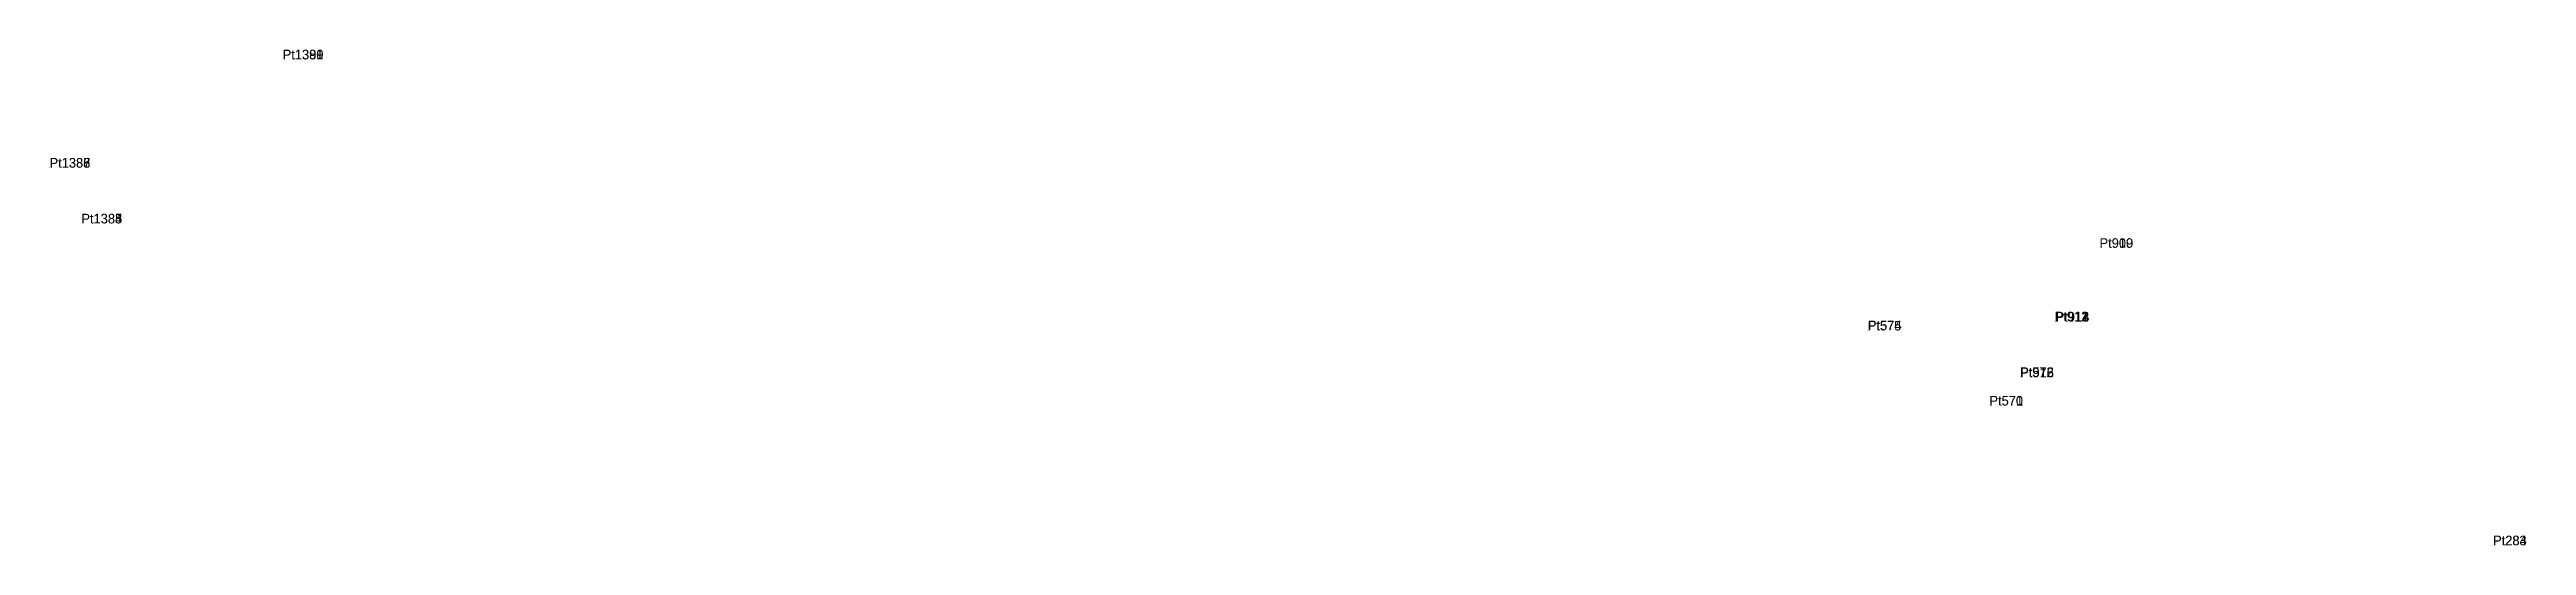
# Model space of a CAD drawing. Extents: x 0 to 552383, y 0 to 1852419.
# Drawn here: x 551892.2 to 552124, y 1839218.7 to 1839265.1 of the extents above; entities that cross this region are included whole.
import ezdxf

# ---------------------------------------------------------------- set-up
doc = ezdxf.new("R2010")
doc.units = 0
doc.layers.add('Level 12', color=7, linetype='Continuous')
doc.layers.add('Level 7', color=7, linetype='Continuous')

msp = doc.modelspace()

# ---------------------------------------------------------------- texts
at = {"layer": 'Level 12'}
for s, p in [('Pt1391', (551914.019, 1839264.165)), ('Pt1390', (551914.026, 1839264.177)), ('Pt1389', (551914.033, 1839264.175)), ('Pt1388', (551892.205, 1839254.032)), ('Pt1386', (551892.207, 1839254.041)), ('Pt1387', (551892.217, 1839254.042)), ('Pt1383', (551895.181, 1839248.819)), ('Pt1384', (551895.183, 1839248.82)), ('Pt1385', (551895.193, 1839248.817)), ('Pt910', (552084.058, 1839246.537)), ('Pt909', (552084.058, 1839246.532)), ('Pt575', (552062.359, 1839238.804)), ('Pt574', (552062.386, 1839238.832)), ('Pt912', (552079.857, 1839239.663)), ('Pt911', (552079.897, 1839239.648)), ('Pt914', (552079.952, 1839239.629)), ('Pt913', (552079.954, 1839239.625)), ('Pt572', (552076.616, 1839234.45)), ('Pt916', (552076.636, 1839234.417)), ('Pt573', (552076.638, 1839234.452)), ('Pt915', (552076.643, 1839234.416)), ('Pt570', (552073.749, 1839231.78)), ('Pt571', (552073.76, 1839231.779)), ('Pt283', (552120.875, 1839218.698)), ('Pt284', (552120.9, 1839218.705))]:
    msp.add_text(s, height=0.9, dxfattribs=at).set_placement(p)

# ---------------------------------------------------------------- linework, layer by layer
at = {"layer": 'Level 7'}
for p, q in [((551914.019, 1839264.165), (551914.019, 1839264.165)), ((551914.026, 1839264.177), (551914.026, 1839264.177)), ((551914.033, 1839264.175), (551914.033, 1839264.175)), ((551892.205, 1839254.032), (551892.205, 1839254.032)), ((551892.207, 1839254.041), (551892.207, 1839254.041)), ((551892.217, 1839254.042), (551892.217, 1839254.042)), ((551895.181, 1839248.819), (551895.181, 1839248.819)), ((551895.183, 1839248.82), (551895.183, 1839248.82)), ((551895.193, 1839248.817), (551895.193, 1839248.817)), ((552084.058, 1839246.537), (552084.058, 1839246.537)), ((552084.058, 1839246.532), (552084.058, 1839246.532)), ((552079.857, 1839239.663), (552079.857, 1839239.663)), ((552079.897, 1839239.648), (552079.897, 1839239.648)), ((552079.952, 1839239.629), (552079.952, 1839239.629)), ((552079.954, 1839239.625), (552079.954, 1839239.625)), ((552062.359, 1839238.804), (552062.359, 1839238.804)), ((552062.386, 1839238.832), (552062.386, 1839238.832)), ((552076.616, 1839234.45), (552076.616, 1839234.45)), ((552076.636, 1839234.417), (552076.636, 1839234.417)), ((552076.638, 1839234.452), (552076.638, 1839234.452)), ((552076.643, 1839234.416), (552076.643, 1839234.416)), ((552073.749, 1839231.78), (552073.749, 1839231.78)), ((552073.76, 1839231.779), (552073.76, 1839231.779)), ((552120.875, 1839218.698), (552120.875, 1839218.698)), ((552120.9, 1839218.705), (552120.9, 1839218.705))]:
    msp.add_line(p, q, dxfattribs=at)

msp.set_redraw_order([(e.dxf.handle, doc.entitydb.next_handle()) for e in msp.query("TEXT MTEXT ATTDEF DIMENSION ARC_DIMENSION")])  # texts and dimensions are drawn at this point

doc.saveas('drawing.dxf')
